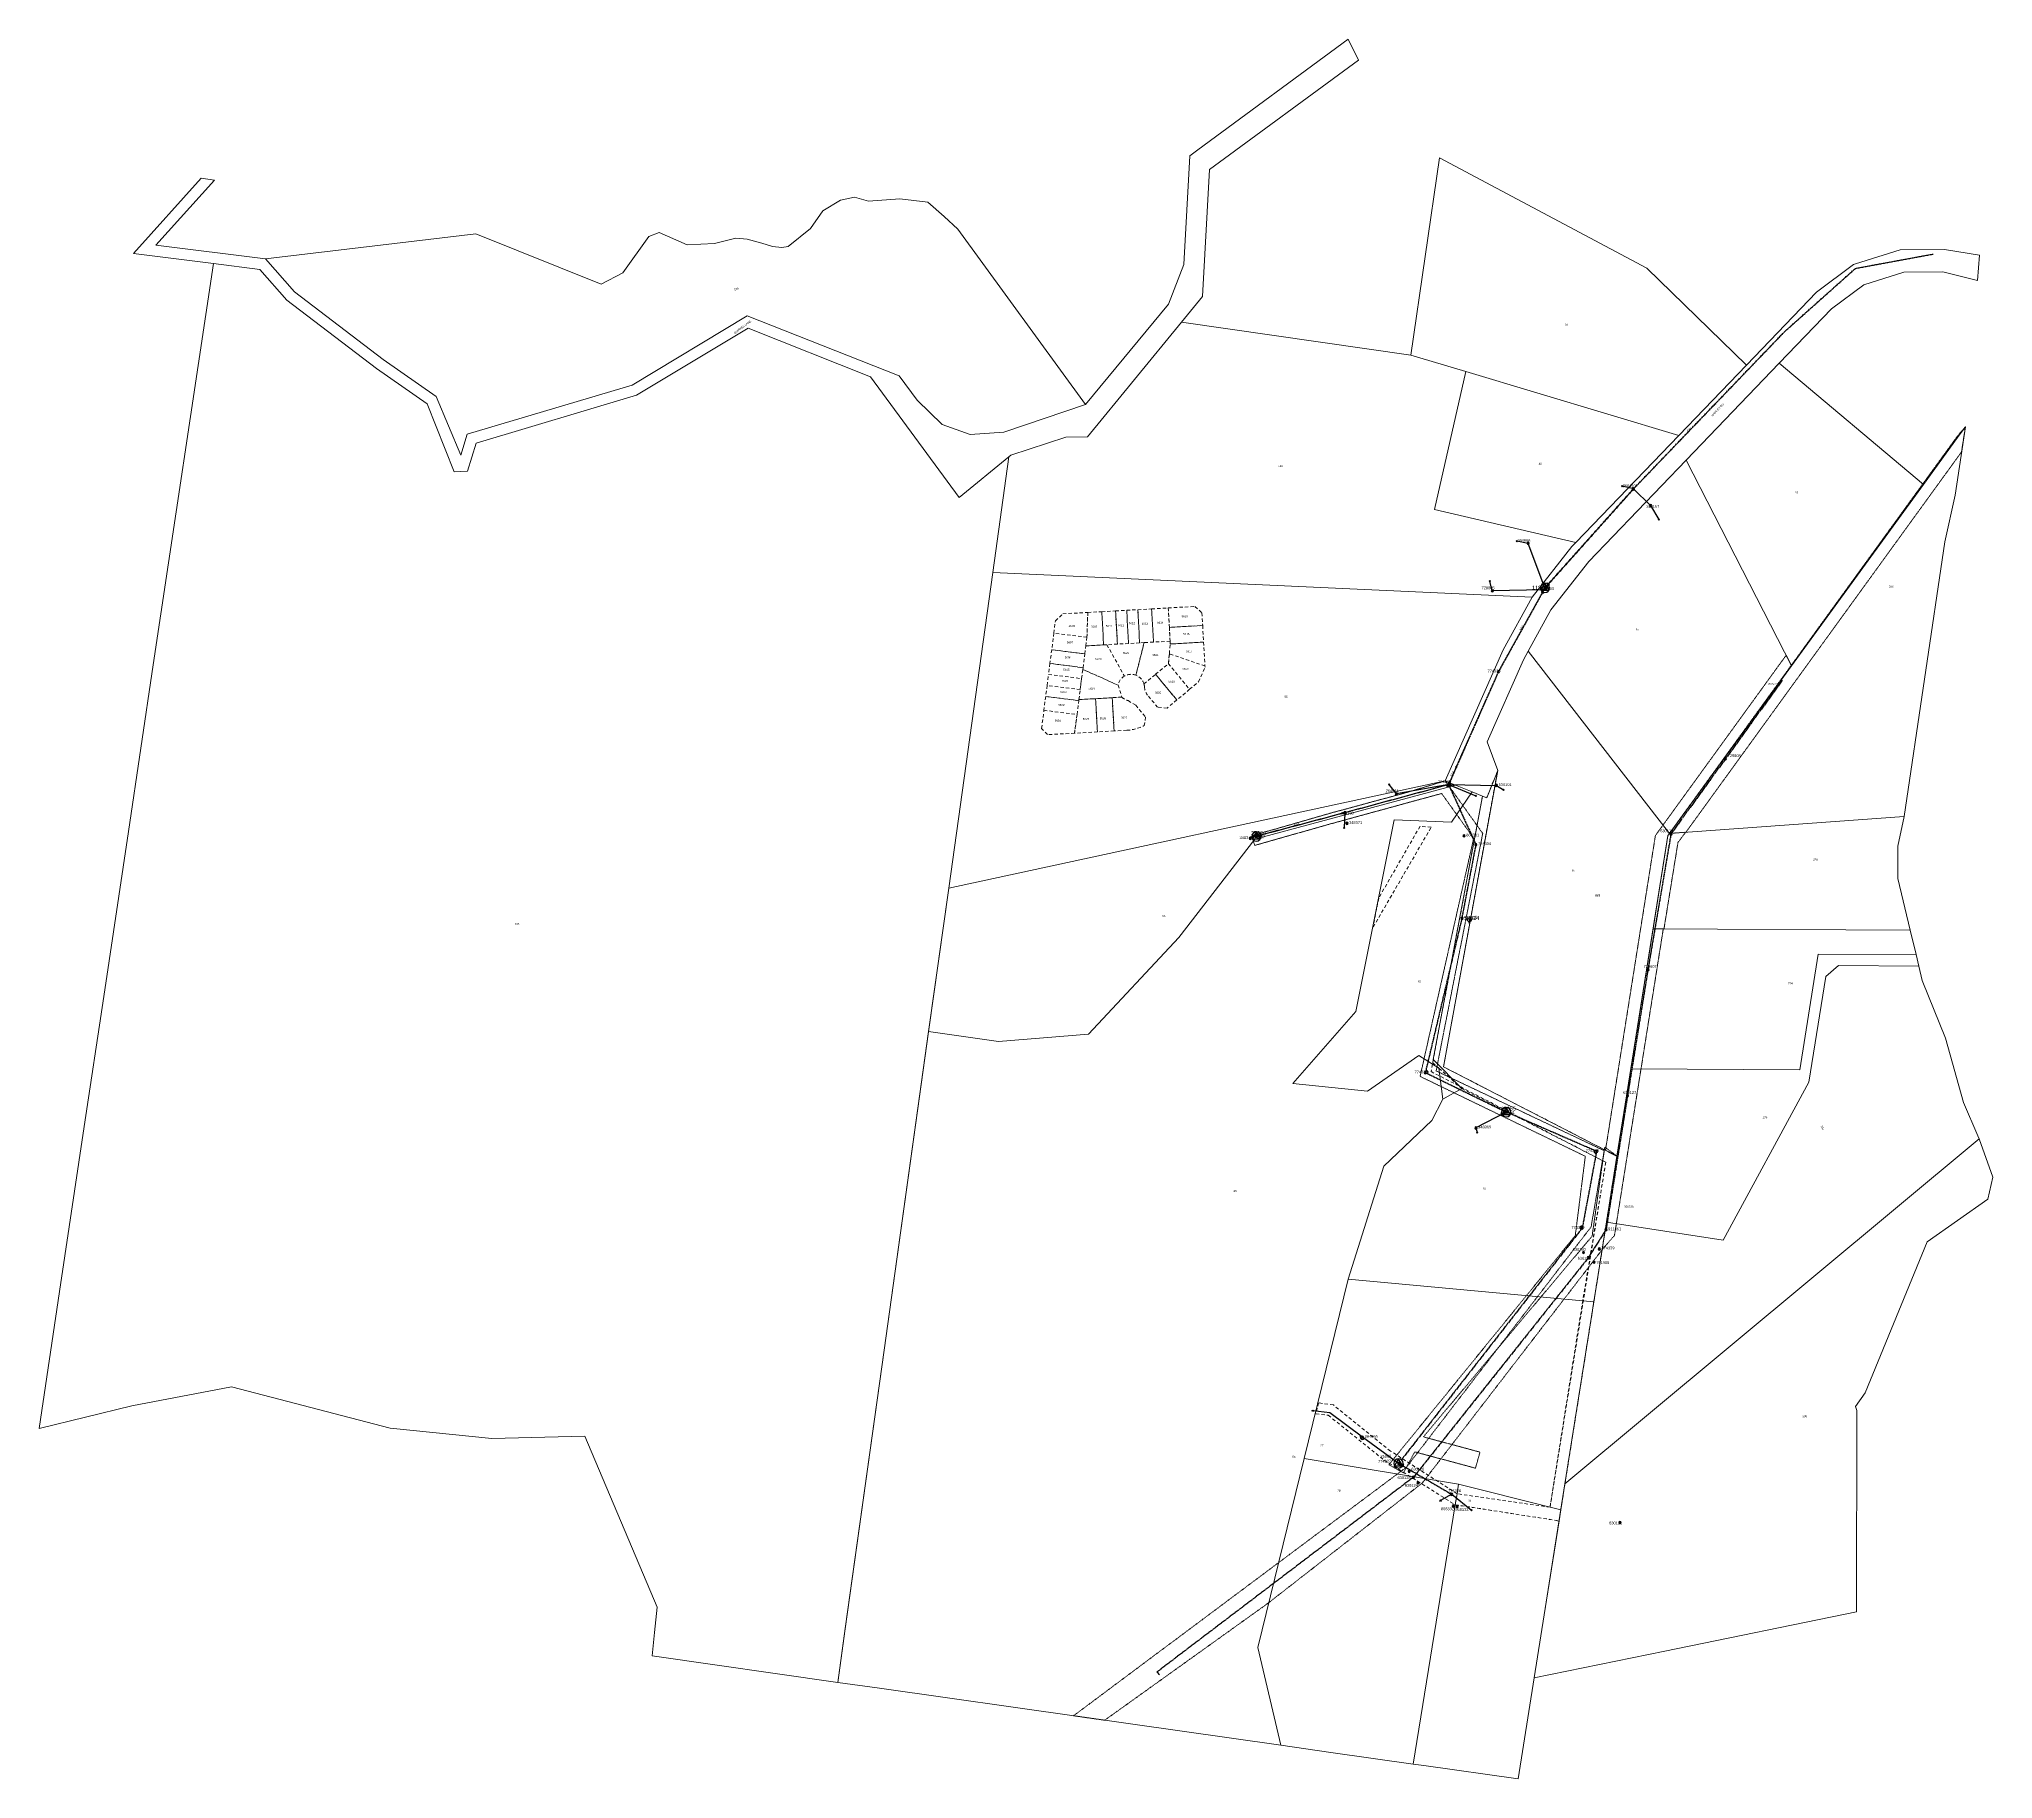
# Model space of a CAD drawing. Header units: metres. Extents: x 287022 to 288776, y 6216484 to 6218046.
import ezdxf
from ezdxf.enums import TextEntityAlignment as Align

# ---------------------------------------------------------------- set-up
doc = ezdxf.new("R2010")
doc.units = ezdxf.units.M
for name, pattern in [('Cable Exist OH', [1, 1, 0]), ('Dash', [5, 3, -2]), ('HIDDEN', [0.375, 0.25, -0.125]), ('HIDDEN2', [0.1875, 0.125, -0.0625])]:
    doc.linetypes.add(name, pattern=pattern)
for name, color, linetype, lineweight in [('Cadastre Developer_SP_EXT', 7, 'Continuous', 5), ('Cadastre Easements_SP_EXT', 7, 'Continuous', 5), ('Cadastre Land Parcels_SP_EXT', 7, 'Continuous', 5), ('Cadastre Other Property_SP_EXT', 7, 'HIDDEN', 5), ('Cadastre Roads_SP_EXT', 7, 'Continuous', 5)]:
    doc.layers.add(name, color=color, linetype=linetype, lineweight=lineweight)
for name, color, linetype in [('Equip_HV_EXT', 7, 'Continuous'), ('Equip_LV_EXT', 7, 'Continuous'), ('Equip_SP_HV_EXT', 7, 'Continuous'), ('Mains_HV_EXT', 7, 'Continuous'), ('Mains_LV_EXT', 7, 'Continuous'), ('Mains_TR_EXT', 7, 'Continuous'), ('Services_SP_EXT', 7, 'Continuous'), ('Sub_SP_TR_HV_LV_EXT', 7, 'Continuous'), ('SupportsOH_SP_TR_HV_LV_SL_EXT', 7, 'Continuous')]:
    doc.layers.add(name, color=color, linetype=linetype)
doc.styles.add('HVSW_LABEL', font='arial.ttf')
doc.styles.add('POLE_LABEL', font='arial.ttf')
doc.styles.get("Standard").update_dxf_attribs({"font": 'arial.ttf'})

# ---------------------------------------------------------------- blocks, each defined once
blk = doc.blocks.new('SUB_POLE_EXT')
blk.add_wipeout([(0, 4.2), (0.4, 4.2), (0.8, 4.1), (1.2, 4), (1.6, 3.9), (2, 3.7), (2.3, 3.5), (2.7, 3.3), (3, 3), (3.3, 2.7), (3.5, 2.3), (3.8, 1.9), (3.9, 1.6), (4, 1.2), (4.2, 0.6), (4.2, 0), (4.2, -0.6), (4.1, -1.1), (3.9, -1.6), (3.6, -2.2), (3.2, -2.7), (3, -3), (2.7, -3.3), (2.4, -3.5), (2, -3.7), (1.6, -3.9), (1.3, -4), (0.8, -4.1), (0.4, -4.2), (0, -4.2), (-0.4, -4.2), (-0.8, -4.1), (-1.2, -4), (-1.6, -3.9), (-2, -3.7), (-2.4, -3.5), (-2.7, -3.3), (-3, -3), (-3.2, -2.7), (-3.5, -2.3), (-3.7, -2), (-3.9, -1.6), (-4, -1.2), (-4.2, -0.8), (-4.2, -0.1), (-4.2, 0.4), (-4.1, 0.8), (-4, 1.3), (-3.9, 1.6), (-3.7, 2), (-3.5, 2.4), (-3.3, 2.7), (-3, 3), (-2.7, 3.3), (-2.3, 3.5), (-2, 3.7), (-1.6, 3.9), (-1.2, 4), (-0.8, 4.2), (-0.4, 4.2)])
blk.add_line((2.2, 0.5), (2.2, 0.5, 0))
blk.add_lwpolyline([(-4.2, 0, 1), (4.2, 0, 1)], format="xyb", close=True)
blk.add_lwpolyline([(2.1, 0.5), (0, 4.2), (-3.7, -2.1), (3.7, -2.1)], close=True)
for tag, height, flags, p in [('STREET_CODE', 0.2, 9, (1.5, 0)), ('ASSET_NUM', 3.5, 8, (2, 2)), ('CONSTRUCTED_VOLTAGE', 0.2, 9, (1.5, -0.2)), ('NO_PHASES', 0.2, 9, (1.5, -0.4)), ('OPERATING_VOLTAGE', 0.2, 9, (1.5, -0.6)), ('OPERATED_BY', 0.2, 9, (1.5, -0.8)), ('MAINTAINED_BY', 0.2, 9, (1.5, -1)), ('ORIENTATION', 0.2, 9, (1.5, -1.2)), ('OWNED_BY', 0.2, 9, (1.5, -1.4)), ('SECONDARY_VOLTAGE', 0.2, 9, (1.5, -1.6)), ('STATE', 0.2, 9, (1.5, -1.8)), ('SUBSTATION_TYPE', 0.2, 9, (1.5, -2)), ('USAGE', 0.2, 9, (1.5, -2.2)), ('LEGEND', 0.2, 9, (1.5, -2.4)), ('LOCATION', 0.2, 9, (1.5, -2.6)), ('STREETNAME', 0.2, 9, (1.5, -2.8)), ('SUBURB', 0.2, 9, (1.5, -3)), ('NOTES', 0.2, 9, (1.5, -3.2)), ('Z', 0.2, 1, (1.5, -3.4))]:
    blk.add_attdef(tag, text='', height=height, dxfattribs=dict(flags=flags)).set_placement(p, align=Align.MIDDLE_LEFT)
blk = doc.blocks.new('LV_OH_LINKS_DISTFUSE_EXT')
for p, q in [((0, 0), (0.96, 0)), ((3.84, 0), (4.8, 0))]:
    blk.add_line(p, q)
blk.add_lwpolyline([(3.84, -1.2), (3.84, 1.2), (0.96, -1.2), (0.96, 1.2)], close=True)
at = {"flags": 9}
for tag, p in [('ACTUAL_STATUS', (0, 0)), ('CONSTRUCTED_VOLTAGE', (0, -0.2)), ('OPERATING_VOLTAGE', (0, -0.6)), ('ORIENTATION', (0, -0.8)), ('OWNED_BY', (0, -1)), ('STATE', (0, -1.2)), ('SWITCH_TYPE', (0, -1.4)), ('NO_PHASES', (0, -0.4)), ('USAGE', (0, -1.6)), ('NOTES', (0, -1.8))]:
    blk.add_attdef(tag, text='', height=0.2, dxfattribs=at).set_placement(p, align=Align.MIDDLE_LEFT)
at = {"flags": 1}
blk.add_attdef('Z', (0, 0), '', height=0.2, dxfattribs=at)
blk = doc.blocks.new('CCP_EXT')
blk.add_wipeout([(0, 0.6), (0.6, 0), (0, -0.6), (-0.6, 0)])
blk.add_lwpolyline([(-0.6, 0), (0, 0.6), (0.6, 0), (0, -0.6), (-0.6, 0)])
at = {"flags": 1}
blk.add_attdef('Z', (0, 0), '', height=0.2, dxfattribs=at)
at = {"flags": 9}
for tag, p in [('CCP_TYPE', (0, 0)), ('CONSTRUCTED_VOLTAGE', (0, -0.2)), ('NO_PHASES', (0, -0.4)), ('OPERATING_VOLTAGE', (0, -0.6)), ('ORIENTATION', (0, -0.8)), ('OWNED_BY', (0, -1)), ('USAGE', (0, -1.2)), ('LEGEND', (0, -1.4)), ('LIFE_SUPPORT', (0, -1.6)), ('STATE', (0, -1.8)), ('NOTES', (0, -2))]:
    blk.add_attdef(tag, text='', height=0.2, dxfattribs=at).set_placement(p, align=Align.MIDDLE_LEFT)
blk = doc.blocks.new('POLE_EXT')
blk.add_hatch(color=256).paths.add_polyline_path([(-1, 0, 1), (1, 0, 1)])
blk.add_lwpolyline([(-1, 0, 1), (1, 0, 1)], format="xyb", close=True)
for tag, height, flags, p in [('pNumber', 2.5, 8, (-17.8, 2.1)), ('OWNED_BY', 0.2, 9, (1.4, -0.4)), ('PARENT', 0.2, 9, (1.4, -0.6)), ('SPECIAL_USE', 0.2, 9, (1.4, -0.8)), ('STATE', 0.2, 9, (1.4, -1)), ('USAGE', 0.2, 9, (1.4, -1.2)), ('cLV', 0.2, 9, (1.4, -1.4)), ('hDepth', 0.2, 9, (1.4, -1.6)), ('hDia', 0.2, 9, (1.4, -1.8)), ('cHV', 0.2, 9, (1.4, -2)), ('LBRACKET', 0.2, 9, (1.4, -2.2)), ('LExisting', 0.2, 9, (1.4, -2.4)), ('LANTNUMBER', 0.2, 9, (1.4, -2.6)), ('LOther', 0.2, 9, (1.4, -2.8)), ('LRemove', 0.2, 9, (1.4, -3)), ('LEGEND', 0.2, 9, (1.4, -3.2)), ('cLinedev', 0.2, 9, (1.4, -3.4)), ('LOCATION', 0.2, 9, (1.4, -3.6)), ('pExisting', 0.2, 9, (1.4, -3.8)), ('PFNUMBER', 0.2, 9, (1.4, -4)), ('NEWPFNUMBER', 0.2, 9, (1.4, -4.2)), ('pFooting', 0.2, 9, (1.4, -4.4)), ('pNew', 0.2, 9, (1.4, -4.6)), ('pRelocate', 0.2, 9, (1.4, -5)), ('pRemove', 0.2, 9, (1.4, -5.2)), ('pReplace', 0.2, 9, (1.4, -5.4)), ('pStay', 0.2, 9, (1.4, -5.6)), ('pType', 0.2, 9, (1.4, -5.8)), ('cspan', 0.2, 9, (1.4, -6)), ('STREETNAME', 0.2, 9, (1.4, -6.2)), ('SUBURB', 0.2, 9, (1.4, -6.4)), ('NOTES', 0.2, 9, (1.4, -6.6)), ('MAINTAINED_BY', 0.2, 9, (1.4, -6.8)), ('OPERATED_BY', 0.2, 9, (1.4, -7))]:
    blk.add_attdef(tag, text='', height=height, dxfattribs=dict(flags=flags)).set_placement(p, align=Align.MIDDLE_LEFT)
at = {"style": 'POLE_LABEL'}
for tag, height, flags, p in [('STRUCTURE_PLANT_NUMBER', 0.2, 9, (1.4, 0)), ('ASSET_NUM', 2.5, 8, (2, 2)), ('STREET_CODE', 0.2, 9, (1.4, -0.2))]:
    blk.add_attdef(tag, text='', height=height, dxfattribs=dict(at, flags=flags)).set_placement(p, align=Align.MIDDLE_LEFT)
at = {"flags": 1}
blk.add_attdef('Z', (1.4, -7.3), '', height=0.2, dxfattribs=at)
blk = doc.blocks.new('HV_ABS_CLOSED_EXT')
blk.add_line((-3, 6.9), (3, 6.9))
blk.add_circle((0, 6.9), 1.8)
at = {"flags": 1}
blk.add_attdef('Z', (0, 0), '', height=0.2, dxfattribs=at)
at = {"style": 'HVSW_LABEL'}
for tag, height, flags, p in [('ASSET_NUM', 3.5, 8, (2, 2)), ('STREET_CODE', 0.2, 9, (0, -0.2))]:
    blk.add_attdef(tag, text='', height=height, dxfattribs=dict(at, flags=flags)).set_placement(p, align=Align.MIDDLE_LEFT)
at = {"flags": 9}
for tag, p in [('ACTUAL_STATUS', (0, -0.4)), ('CONSTRUCTED_VOLTAGE', (0, -0.6)), ('NO_PHASES', (0, -0.8)), ('OPERATING_VOLTAGE', (0, -1)), ('ORIENTATION', (0, -1.2)), ('OWNED_BY', (0, -1.4)), ('STATE', (0, -1.6)), ('SWITCH_TYPE', (0, -1.8)), ('USAGE', (0, -2)), ('LEGEND', (0, -2.2)), ('LOCATION', (0, -2.4)), ('STREETNAME', (0, -2.6)), ('SUBURB', (0, -2.8)), ('NOTES', (0, -3))]:
    blk.add_attdef(tag, text='', height=0.2, dxfattribs=at).set_placement(p, align=Align.MIDDLE_LEFT)
blk = doc.blocks.new('End Shackle_EXT')
blk.add_wipeout([(0, 0.3), (1.8, 0.3), (1.8, -0.3), (0, -0.3)])
blk.add_line((1.8, -1), (1.8, 1))
at = {"flags": 1}
blk.add_attdef('Z', (0, 0), '', height=0.2, dxfattribs=at)
at = {"flags": 9}
for tag, p in [('CONNECTOR_TYPE', (0, 0)), ('CONSTRUCTED_VOLTAGE', (0, -0.2)), ('NO_PHASES', (0, -0.4)), ('OPERATING_VOLTAGE', (0, -0.6)), ('ORIENTATION', (0, -0.8)), ('OWNED_BY', (0, -1)), ('STATE', (0, -1.2)), ('USAGE', (0, -1.4)), ('NOTES', (0, -1.6))]:
    blk.add_attdef(tag, text='', height=0.2, dxfattribs=at).set_placement(p, align=Align.MIDDLE_LEFT)
blk = doc.blocks.new('CONNECTOR_NODE_EXT')
h = blk.add_hatch(color=256)
edge = h.paths.add_edge_path()
edge.add_arc((0, 0), 0.5, 0, 360)
blk.add_circle((0, 0), 0.5)
at = {"flags": 1}
blk.add_attdef('Z', (0, 0), '', height=0.2, dxfattribs=at)
at = {"flags": 9}
for tag, p in [('CONNECTOR_TYPE', (0, 0)), ('CONSTRUCTED_VOLTAGE', (0, -0.2)), ('NO_PHASES', (0, -0.4)), ('OPERATING_VOLTAGE', (0, -0.6)), ('ORIENTATION', (0, -0.8)), ('SUBTYPE', (0, -1)), ('USAGE', (0, -1.2)), ('NOTES', (0, -1.4))]:
    blk.add_attdef(tag, text='', height=0.2, dxfattribs=at).set_placement(p, align=Align.MIDDLE_LEFT)

msp = doc.modelspace()

# ---------------------------------------------------------------- linework, layer by layer
at = {"layer": 'Cadastre Developer_SP_EXT', "linetype": 'Dash'}
for points in [[(287990.2, 6217502.8), (287980.8, 6217502.2), (287977.8, 6217502.1), (287976.1, 6217531.9), (287988.5, 6217532.6)], [(287990.2, 6217502.8), (287980.8, 6217502.2), (287977.8, 6217502.1), (287976.1, 6217531.9), (287988.5, 6217532.6)], [(288000.2, 6217503.3), (287990.2, 6217502.8), (287988.5, 6217532.6), (287998.5, 6217533.2)], [(288000.2, 6217503.3), (287990.2, 6217502.8), (287988.5, 6217532.6), (287998.5, 6217533.2)], [(288010.1, 6217503.9), (288000.2, 6217503.3), (287998.5, 6217533.2), (288008.5, 6217533.7)], [(288010.1, 6217503.9), (288000.2, 6217503.3), (287998.5, 6217533.2), (288008.5, 6217533.7)], [(288022.6, 6217504.6), (288014.1, 6217504.1), (288010.1, 6217503.9), (288008.5, 6217533.7), (288020.9, 6217534.4)], [(288022.6, 6217504.6), (288014.1, 6217504.1), (288010.1, 6217503.9), (288008.5, 6217533.7), (288020.9, 6217534.4)], [(288036.8, 6217517.8), (288037.5, 6217505.4), (288022.6, 6217504.6), (288020.9, 6217534.4), (288035.8, 6217535.3)], [(288036.8, 6217517.8), (288037.5, 6217505.4), (288022.6, 6217504.6), (288020.9, 6217534.4), (288035.8, 6217535.3)], [(288066.7, 6217519.5), (288036.8, 6217517.8), (288035.8, 6217535.3), (288059.8, 6217536.6), (288066.1, 6217530.9)], [(288066.7, 6217519.5), (288036.8, 6217517.8), (288035.8, 6217535.3), (288059.8, 6217536.6), (288066.1, 6217530.9)], [(287962.8, 6217508.9), (287933.1, 6217512.7), (287934.5, 6217523.7), (287941.3, 6217530), (287963.6, 6217531.2), (287963.6, 6217531.2)], [(287962.8, 6217508.9), (287933.1, 6217512.7), (287934.5, 6217523.7), (287941.3, 6217530), (287963.6, 6217531.2), (287963.6, 6217531.2)], [(287977.8, 6217502.1), (287961.8, 6217501.2), (287962.8, 6217508.9), (287963.6, 6217531.2), (287976.1, 6217531.9)], [(287977.8, 6217502.1), (287961.8, 6217501.2), (287962.8, 6217508.9), (287963.6, 6217531.2), (287976.1, 6217531.9)], [(288067.5, 6217504.6), (288037.6, 6217502.9), (288037.5, 6217505.4), (288036.8, 6217517.8), (288066.7, 6217519.5)], [(288067.5, 6217504.6), (288037.6, 6217502.9), (288037.5, 6217505.4), (288036.8, 6217517.8), (288066.7, 6217519.5)], [(287960.9, 6217494), (287931.2, 6217497.8), (287929.6, 6217485.5), (287959.3, 6217481.6)], [(287960.9, 6217494), (287931.2, 6217497.8), (287929.6, 6217485.5), (287959.3, 6217481.6)], [(287962.8, 6217508.9), (287933.1, 6217512.7), (287931.2, 6217497.8), (287960.9, 6217494), (287961.8, 6217501.2)], [(287962.8, 6217508.9), (287933.1, 6217512.7), (287931.2, 6217497.8), (287960.9, 6217494), (287961.8, 6217501.2)], [(288068.7, 6217483.2), (288036.8, 6217494.1), (288037.6, 6217502.9), (288067.5, 6217504.6)], [(288068.7, 6217483.2), (288036.8, 6217494.1), (288037.6, 6217502.9), (288067.5, 6217504.6)], [(287959.1, 6217480.1), (287959.3, 6217481.6), (287929.6, 6217485.5), (287928.3, 6217475.6), (287958, 6217471.8)], [(287959.1, 6217480.1), (287959.3, 6217481.6), (287929.6, 6217485.5), (287928.3, 6217475.6), (287958, 6217471.8)], [(287994.2, 6217455.2), (287985.5, 6217454.7), (287970.6, 6217453.8), (287955.6, 6217453), (287956.8, 6217461.9), (287958, 6217471.8), (287959.1, 6217480.1), (287990.7, 6217466)], [(287994.2, 6217455.2), (287985.5, 6217454.7), (287970.6, 6217453.8), (287955.6, 6217453), (287956.8, 6217461.9), (287958, 6217471.8), (287959.1, 6217480.1), (287990.7, 6217466)], [(288055, 6217462.2), (288043.5, 6217452.7), (288024.4, 6217475.7), (288035.9, 6217485.2)], [(288055, 6217462.2), (288043.5, 6217452.7), (288024.4, 6217475.7), (288035.9, 6217485.2)], [(288068.8, 6217482.1), (288068.7, 6217483.2), (288036.8, 6217494.1), (288035.9, 6217485.2), (288055, 6217462.2), (288063.1, 6217468.9)], [(288068.8, 6217482.1), (288068.7, 6217483.2), (288036.8, 6217494.1), (288035.9, 6217485.2), (288055, 6217462.2), (288063.1, 6217468.9)], [(287956.8, 6217461.9), (287927.1, 6217465.7), (287925.8, 6217455.8), (287955.5, 6217452), (287955.6, 6217453)], [(287956.8, 6217461.9), (287927.1, 6217465.7), (287925.8, 6217455.8), (287955.5, 6217452), (287955.6, 6217453)], [(287958, 6217471.8), (287956.8, 6217461.9), (287927.1, 6217465.7), (287928.3, 6217475.6)], [(287958, 6217471.8), (287956.8, 6217461.9), (287927.1, 6217465.7), (287928.3, 6217475.6)], [(287955.5, 6217452), (287925.8, 6217455.8), (287924.2, 6217443.4), (287953.9, 6217439.6)], [(287955.5, 6217452), (287925.8, 6217455.8), (287924.2, 6217443.4), (287953.9, 6217439.6)], [(287972.2, 6217424), (287951.7, 6217422.8), (287953.9, 6217439.6), (287955.5, 6217452), (287955.6, 6217453), (287970.6, 6217453.8)], [(287972.2, 6217424), (287951.7, 6217422.8), (287953.9, 6217439.6), (287955.5, 6217452), (287955.6, 6217453), (287970.6, 6217453.8)], [(287987.2, 6217424.8), (287972.2, 6217424), (287970.6, 6217453.8), (287985.5, 6217454.7)], [(287987.2, 6217424.8), (287972.2, 6217424), (287970.6, 6217453.8), (287985.5, 6217454.7)], [(287953.9, 6217439.6), (287951.7, 6217422.8), (287927.3, 6217421.5), (287922.1, 6217427.1), (287924.2, 6217443.4)], [(287953.9, 6217439.6), (287951.7, 6217422.8), (287927.3, 6217421.5), (287922.1, 6217427.1), (287924.2, 6217443.4)], [(288219.8, 6217248.8), (288271.8, 6217338.4), (288261.8, 6217339.3), (288224.7, 6217274.8), (288219.8, 6217248.8)]]:
    msp.add_lwpolyline(points, close=True, dxfattribs=at)
for points in [[(287996.4, 6217474, 0.214946), (287990.7, 6217466), (287990.7, 6217466), (287959.1, 6217480.1), (287959.3, 6217481.6), (287960.9, 6217494), (287961.8, 6217501.2), (287977.8, 6217502.1), (287980.8, 6217502.2)], [(287996.4, 6217474, 0.214946), (287990.7, 6217466), (287990.7, 6217466), (287959.1, 6217480.1), (287959.3, 6217481.6), (287960.9, 6217494), (287961.8, 6217501.2), (287977.8, 6217502.1), (287980.8, 6217502.2)], [(288014.1, 6217504.1), (288010.1, 6217503.9), (288000.2, 6217503.3), (287990.2, 6217502.8), (287980.8, 6217502.2), (287996.4, 6217474), (287996.4, 6217474, -0.228875), (288006.8, 6217474.9)], [(288014.1, 6217504.1), (288010.1, 6217503.9), (288000.2, 6217503.3), (287990.2, 6217502.8), (287980.8, 6217502.2), (287996.4, 6217474), (287996.4, 6217474, -0.228875), (288006.8, 6217474.9)], [(288035.9, 6217485.2), (288036.8, 6217494.1), (288037.6, 6217502.9), (288037.5, 6217505.4), (288022.6, 6217504.6), (288014.1, 6217504.1), (288006.8, 6217474.9), (288006.8, 6217474.9, -0.236979), (288014, 6217467), (288014, 6217467), (288024.4, 6217475.7)], [(288035.9, 6217485.2), (288036.8, 6217494.1), (288037.6, 6217502.9), (288037.5, 6217505.4), (288022.6, 6217504.6), (288014.1, 6217504.1), (288006.8, 6217474.9), (288006.8, 6217474.9, -0.236979), (288014, 6217467), (288014, 6217467), (288024.4, 6217475.7)], [(288043.5, 6217452.7), (288034.7, 6217445.3), (288026.3, 6217446.1), (288017.3, 6217456.9), (288017.3, 6217456.9, -0.163998), (288014.5, 6217464.3), (288014.5, 6217464.3, 0.058086), (288014, 6217467), (288014, 6217467), (288024.4, 6217475.7)], [(288043.5, 6217452.7), (288034.7, 6217445.3), (288026.3, 6217446.1), (288017.3, 6217456.9), (288017.3, 6217456.9, -0.163998), (288014.5, 6217464.3), (288014.5, 6217464.3, 0.058086), (288014, 6217467), (288014, 6217467), (288024.4, 6217475.7)], [(288006.6, 6217447.9), (288015.5, 6217437.3), (288014.2, 6217429.6), (288014.2, 6217429.6, -0.102402), (287998.5, 6217425.4), (287998.5, 6217425.4), (287987.2, 6217424.8), (287985.5, 6217454.7), (287994.2, 6217455.2), (287994.2, 6217455.2, 0.13673), (287999.8, 6217452.1)], [(288006.6, 6217447.9), (288015.5, 6217437.3), (288014.2, 6217429.6), (288014.2, 6217429.6, -0.102402), (287998.5, 6217425.4), (287998.5, 6217425.4), (287987.2, 6217424.8), (287985.5, 6217454.7), (287994.2, 6217455.2), (287994.2, 6217455.2, 0.13673), (287999.8, 6217452.1)]]:
    msp.add_lwpolyline(points, format="xyb", close=True, dxfattribs=at)
at = {"layer": 'Cadastre Land Parcels_SP_EXT', "linetype": 'Continuous'}
for points in [[(288494.1, 6217690.2), (288554.8, 6217753.3), (288465.4, 6217840.4), (288279.3, 6217939.4), (288253.5, 6217762.2), (288302.9, 6217747.4), (288494.1, 6217690.2)], [(287754.2, 6217904.1), (287741.7, 6217901.5), (287725.8, 6217891.8), (287714.8, 6217876), (287694.5, 6217859.8), (287689, 6217858.8), (287680.6, 6217859.9), (287670.9, 6217862.8), (287657.8, 6217866.4), (287647.7, 6217867.2), (287628.4, 6217862.6), (287603.9, 6217861.3), (287578.9, 6217872.2), (287569.6, 6217868.8), (287546.1, 6217836.1), (287526.6, 6217825.9), (287414.3, 6217871.1), (287225.4, 6217848.6), (287251.5, 6217819.1), (287331.1, 6217758.4), (287378.6, 6217725.1), (287400.7, 6217672.5), (287406.5, 6217691.4), (287554.5, 6217735.4), (287657.7, 6217797.6), (287794.1, 6217743.5), (287810.3, 6217721.7), (287832.8, 6217700), (287858.1, 6217690.9), (287888.1, 6217693), (287961.5, 6217717.8), (287846.8, 6217875.4), (287834.7, 6217886.8), (287820, 6217899.5), (287794.8, 6217902.7), (287766.6, 6217900.4), (287754.2, 6217904.1)], [(287892.7, 6217670.9), (287848, 6217634.4), (287768.4, 6217742.8), (287658.6, 6217786.4), (287558.6, 6217726.2), (287414.5, 6217683.3), (287406.8, 6217658), (287394.9, 6217657.4), (287370.5, 6217718.6), (287325.2, 6217750.3), (287244.7, 6217811.7), (287220.4, 6217839.1), (287178.6, 6217844.4), (287124.7, 6217484.3), (287102.3, 6217334.6), (287080.2, 6217186.3), (287062.7, 6217069.8), (287040.6, 6216921.6), (287022.1, 6216798.5), (287105.3, 6216818.9), (287195, 6216836), (287337.3, 6216799), (287428.7, 6216789.5), (287512, 6216791.7), (287577, 6216638.3), (287574.6, 6216615.5), (287572.4, 6216594.4), (287739.2, 6216570.7), (287745.9, 6216618.8), (287780.8, 6216868.9), (287820.7, 6217154.6), (287838.7, 6217283.7), (287878.2, 6217567.1), (287892.7, 6217670.9)], [(288401.7, 6217594), (288494.1, 6217690.2), (288302.9, 6217747.4), (288274.8, 6217623.7), (288401.7, 6217594)], [(288713.7, 6217646.1), (288584.3, 6217755), (288500.6, 6217667.9), (288595.3, 6217483.4), (288713.7, 6217646.1)], [(288485.7, 6217332.8), (288696.5, 6217348.1), (288732.8, 6217594.5), (288742.1, 6217636.5), (288751.4, 6217697.9), (288744.4, 6217688.3), (288713.7, 6217646.1), (288595.3, 6217483.4), (288485.7, 6217332.8)], [(288147.7, 6217108.4), (288214.6, 6217101.3), (288260.8, 6217133.5), (288278.8, 6217122), (288282.3, 6217094.2), (288299.5, 6217103.7), (288273.7, 6217129.9), (288317.9, 6217366.4), (288308.7, 6217370.1), (288290.1, 6217342.9), (288238.6, 6217344.9), (288204.3, 6217172.9), (288147.7, 6217108.4)], [(288701.8, 6217246.1), (288690.7, 6217292.4), (288690.8, 6217321.4), (288696.5, 6217347.9), (288696.5, 6217348.1), (288485.7, 6217332.8), (288484.3, 6217330.9), (288471, 6217247.1), (288701.8, 6217246.1)], [(288701.8, 6217246.1), (288471, 6217247.1), (288451, 6217121.4), (288602.8, 6217120.7), (288619.1, 6217224.4), (288707.1, 6217224), (288701.8, 6217246.1)], [(288429.2, 6216983.9), (288534, 6216967.7), (288611, 6217109.4), (288626.1, 6217204.4), (288637.6, 6217214.2), (288709.6, 6217213.8), (288707.1, 6217224), (288619.1, 6217224.4), (288602.8, 6217120.7), (288451, 6217121.4), (288438.6, 6217043.1), (288429.2, 6216983.9)], [(288391.9, 6216748.9), (288763.7, 6217058.7), (288762.7, 6217061.3), (288749.8, 6217091.3), (288733.4, 6217149.1), (288712.7, 6217200.7), (288709.6, 6217213.8), (288637.6, 6217214.2), (288626.1, 6217204.4), (288611, 6217109.4), (288534, 6216967.7), (288429.2, 6216983.9), (288417.9, 6216912.4), (288391.9, 6216748.9)], [(288364.3, 6216574.8), (288481.7, 6216598.8), (288653.7, 6216634), (288654, 6216814.6), (288652.7, 6216818.2), (288661.3, 6216830.5), (288717, 6216966.3), (288771.4, 6217004.4), (288776.1, 6217024.1), (288763.7, 6217058.7), (288391.9, 6216748.9), (288373.2, 6216631.2), (288364.3, 6216574.8)], [(288255.8, 6216497.3), (288265.2, 6216496), (288349.8, 6216484), (288364.3, 6216574.8), (288373.2, 6216631.2), (288386.6, 6216715.6), (288388.2, 6216725.5), (288378.5, 6216727.9), (288296.5, 6216748.5), (288295.1, 6216740), (288293.5, 6216730.2), (288255.8, 6216497.3)]]:
    msp.add_lwpolyline(points, close=True, dxfattribs=at)
at = {"layer": 'Cadastre Other Property_SP_EXT', "linetype": 'HIDDEN2'}
for points in [[(288751.4, 6217698), (288744.3, 6217689.6), (288485.7, 6217332.9), (288500.5, 6217333.9), (288747.9, 6217675.3), (288751.4, 6217698)], [(288595.3, 6217483.4), (288590.5, 6217492.8), (288473.1, 6217330.9), (288428.3, 6217048.3), (288438.6, 6217043.1), (288484.3, 6217330.9), (288595.3, 6217483.4)], [(288471, 6217247.1), (288480.8, 6217247.1), (288493.4, 6217324.8), (288496.1, 6217328.3), (288500.2, 6217333.9), (288485.7, 6217332.8), (288484.3, 6217330.9), (288471, 6217247.1)], [(288425.3, 6216959.2), (288436.4, 6216971.9), (288480.2, 6217247.1), (288471, 6217247.1), (288425.3, 6216959.2)]]:
    msp.add_lwpolyline(points, close=True, dxfattribs=at)
at = {"layer": 'Cadastre Roads_SP_EXT', "linetype": 'Continuous'}
msp.add_lwpolyline([(288047.6, 6217791.9), (288066.5, 6217815), (288072.9, 6217928.9), (288206.6, 6218026.9), (288197.2, 6218046), (288062.5, 6217946.6), (288055.1, 6217941.2), (288049.9, 6217843.5), (288036.1, 6217808.1), (287961.5, 6217717.8), (287888.1, 6217693), (287858.1, 6217690.9), (287832.8, 6217700), (287810.3, 6217721.7), (287794.1, 6217743.5), (287657.7, 6217797.6), (287554.5, 6217735.4), (287406.5, 6217691.4), (287400.7, 6217672.5), (287378.6, 6217725.1), (287331.1, 6217758.4), (287251.5, 6217819.1), (287225.4, 6217848.6), (287127.1, 6217861.1), (287179.6, 6217919.4), (287167.6, 6217921.1), (287106.8, 6217853.5), (287178.6, 6217844.4), (287220.4, 6217839.1), (287244.7, 6217811.7), (287325.2, 6217750.3), (287370.5, 6217718.6), (287394.9, 6217657.4), (287406.8, 6217658), (287414.5, 6217683.3), (287558.6, 6217726.2), (287658.6, 6217786.4), (287768.4, 6217742.8), (287848, 6217634.4), (287892.7, 6217670.9), (287894.5, 6217672.4), (287943.8, 6217688.6), (287963.2, 6217688.9), (288047.6, 6217791.9)], close=True, dxfattribs=at)
at = {"layer": 'Mains_HV_EXT', "linetype": 'Cable Exist OH'}
for points in [[(288453.4, 6217642.1), (288589.5, 6217783.7), (288652.7, 6217840.1), (288722.4, 6217853)], [(288299.4, 6217256.6), (288266.6, 6217118.1)], [(288420.3, 6217047.4), (288407.4, 6216978.5)], [(288407.4, 6216978.5), (288242.7, 6216767.4)]]:
    msp.add_lwpolyline(points, dxfattribs=at)
at = {"layer": 'Mains_HV_EXT', "linetype": 'Continuous'}
for points in [[(288285.5, 6217376.2, 0.51502), (288288.3, 6217375)], [(288288.3, 6217375, 0.686806), (288288.3, 6217378.6)], [(288268.5, 6217117.2, 0.720995), (288267, 6217120.2)], [(288418.7, 6217048.6, 0.66325), (288419.9, 6217045.5)], [(288407.7, 6216980.3, 0.828227), (288406.2, 6216977)]]:
    msp.add_lwpolyline(points, format="xyb", dxfattribs=at)
at = {"layer": 'Mains_LV_EXT', "linetype": 'Cable Exist OH'}
for points in [[(288453.4, 6217642.1), (288539.3, 6217731.5)], [(288332.1, 6217477.9), (288294.2, 6217392.3)]]:
    msp.add_lwpolyline(points, dxfattribs=at)
at = {"layer": 'Mains_LV_EXT', "linetype": 'Continuous'}
msp.add_lwpolyline([(288208.5, 6216792, 1.004302), (288211.8, 6216789.7)], format="xyb", dxfattribs=at)
at = {"layer": 'Mains_TR_EXT', "linetype": 'Cable Exist OH'}
for points in [[(288587, 6217470.3), (288536, 6217399.8)], [(288536, 6217399.8), (288487.1, 6217332.4)], [(288487.1, 6217332.4), (288466.4, 6217210.6)], [(288466.4, 6217210.6), (288448.1, 6217097.5)], [(288448.1, 6217097.5), (288428.8, 6216977.2)], [(288428.7, 6216977.1), (288413, 6216952)], [(288413, 6216952), (288256.1, 6216755)]]:
    msp.add_lwpolyline(points, dxfattribs=at)

# ---------------------------------------------------------------- block references
at = {"layer": 'Equip_HV_EXT'}
msp.add_blockref('CONNECTOR_NODE_EXT', (288453.4, 6217642.1), dxfattribs=at)
at = {"layer": 'Equip_LV_EXT'}
msp.add_blockref('CONNECTOR_NODE_EXT', (288294.2, 6217392.3), dxfattribs=at)
at = {"layer": 'Equip_SP_HV_EXT'}
ref = msp.add_blockref('HV_ABS_CLOSED_EXT', (288299.4, 6217256.6), dxfattribs=dict(at, rotation=259.1422234510518))
ref.add_attrib('ASSET_NUM', '55324', dxfattribs={"layer": '0', "height": 3.5, "rotation": 0.3581, "style": 'HVSW_LABEL'}).set_placement((288301.4, 6217256.9), align=Align.MIDDLE_LEFT)
at = {"layer": 'Sub_SP_TR_HV_LV_EXT'}
ref = msp.add_blockref('SUB_POLE_EXT', (288374, 6217553.3), dxfattribs=at)
ref.add_attrib('ASSET_NUM', '11823', dxfattribs={"layer": '0', "height": 3.5}).set_placement((288376, 6217553.5), align=Align.MIDDLE_RIGHT)
ref = msp.add_blockref('SUB_POLE_EXT', (288114.9, 6217330.2), dxfattribs=at)
ref.add_attrib('ASSET_NUM', '25064', dxfattribs={"layer": '0', "height": 3.5, "rotation": 1}).set_placement((288116.9, 6217330.4), align=Align.BOTTOM_CENTER)
ref = msp.add_blockref('SUB_POLE_EXT', (288339.2, 6217082.7), dxfattribs=at)
ref.add_attrib('ASSET_NUM', '25065', dxfattribs={"layer": '0', "height": 3.5, "rotation": 1}).set_placement((288341.2, 6217082.9), align=Align.BOTTOM_CENTER)
at = {"layer": 'SupportsOH_SP_TR_HV_LV_SL_EXT'}
ref = msp.add_blockref('POLE_EXT', (288468.8, 6217627.1), dxfattribs=at)
ref.add_attrib('ASSET_NUM', '319167', dxfattribs={"layer": '0', "height": 2.5, "style": 'POLE_LABEL'}).set_placement((288470.8, 6217627.8), align=Align.TOP_CENTER)
ref = msp.add_blockref('POLE_EXT', (288332.1, 6217477.9), dxfattribs=at)
ref.add_attrib('ASSET_NUM', '774338', dxfattribs={"layer": '0', "height": 2.5, "rotation": 1, "style": 'POLE_LABEL'}).set_placement((288334.1, 6217478.7), align=Align.MIDDLE_RIGHT)
ref = msp.add_blockref('POLE_EXT', (288536, 6217399.8), dxfattribs=at)
ref.add_attrib('ASSET_NUM', '729608', dxfattribs={"layer": '0', "height": 2.5, "style": 'POLE_LABEL'}).set_placement((288538, 6217400.6), align=Align.BOTTOM_LEFT)
ref = msp.add_blockref('POLE_EXT', (288287.5, 6217376.7), dxfattribs=at)
ref.add_attrib('ASSET_NUM', '774335', dxfattribs={"layer": '0', "height": 2.5, "rotation": 1, "style": 'POLE_LABEL'}).set_placement((288289.5, 6217377.4), align=Align.BOTTOM_RIGHT)
ref = msp.add_blockref('POLE_EXT', (288194.4, 6217351.4), dxfattribs=at)
ref.add_attrib('ASSET_NUM', '774336', dxfattribs={"layer": '0', "height": 2.5, "rotation": 1, "style": 'POLE_LABEL'}).set_placement((288196.4, 6217352.2), align=Align.TOP_CENTER)
ref = msp.add_blockref('POLE_EXT', (288301.3, 6217330.7), dxfattribs=at)
ref.add_attrib('ASSET_NUM', '868331', dxfattribs={"layer": '0', "height": 2.5, "style": 'POLE_LABEL'}).set_placement((288303.3, 6217331.5), align=Align.MIDDLE_LEFT)
ref = msp.add_blockref('POLE_EXT', (288311.9, 6217322.8), dxfattribs=at)
ref.add_attrib('ASSET_NUM', '774334', dxfattribs={"layer": '0', "height": 2.5, "rotation": 1, "style": 'POLE_LABEL'}).set_placement((288313.9, 6217323.5), align=Align.MIDDLE_LEFT)
ref = msp.add_blockref('POLE_EXT', (288487.1, 6217332.4), dxfattribs=at)
ref.add_attrib('ASSET_NUM', '630118', dxfattribs={"layer": '0', "height": 2.5, "style": 'POLE_LABEL'}).set_placement((288489.1, 6217333.2), align=Align.BOTTOM_RIGHT)
ref = msp.add_blockref('POLE_EXT', (288299.4, 6217256.6), dxfattribs=at)
ref.add_attrib('ASSET_NUM', '774333', dxfattribs={"layer": '0', "height": 2.5, "rotation": 1, "style": 'POLE_LABEL'}).set_placement((288301.4, 6217257.4), align=Align.MIDDLE_LEFT)
ref = msp.add_blockref('POLE_EXT', (288466.4, 6217210.6), dxfattribs=at)
ref.add_attrib('ASSET_NUM', '729607', dxfattribs={"layer": '0', "height": 2.5, "style": 'POLE_LABEL'}).set_placement((288468.4, 6217211.4), align=Align.BOTTOM_CENTER)
ref = msp.add_blockref('POLE_EXT', (288266.6, 6217118.1), dxfattribs=at)
ref.add_attrib('ASSET_NUM', '774332', dxfattribs={"layer": '0', "height": 2.5, "rotation": 1, "style": 'POLE_LABEL'}).set_placement((288268.6, 6217118.8), align=Align.MIDDLE_RIGHT)
ref = msp.add_blockref('POLE_EXT', (288448.1, 6217097.5), dxfattribs=at)
ref.add_attrib('ASSET_NUM', '630127', dxfattribs={"layer": '0', "height": 2.5, "style": 'POLE_LABEL'}).set_placement((288450.1, 6217098.2), align=Align.BOTTOM_CENTER)
ref = msp.add_blockref('POLE_EXT', (288420.3, 6217047.4), dxfattribs=at)
ref.add_attrib('ASSET_NUM', '774330', dxfattribs={"layer": '0', "height": 2.5, "rotation": 1, "style": 'POLE_LABEL'}).set_placement((288422.3, 6217048.2), align=Align.MIDDLE_RIGHT)
ref = msp.add_blockref('POLE_EXT', (288407.4, 6216978.5), dxfattribs=at)
ref.add_attrib('ASSET_NUM', '774329', dxfattribs={"layer": '0', "height": 2.5, "rotation": 1, "style": 'POLE_LABEL'}).set_placement((288409.4, 6216979.2), align=Align.MIDDLE_RIGHT)
ref = msp.add_blockref('POLE_EXT', (288428.7, 6216977.1), dxfattribs=at)
ref.add_attrib('ASSET_NUM', '911861', dxfattribs={"layer": '0', "height": 2.5, "style": 'POLE_LABEL'}).set_placement((288430.7, 6216977.8), align=Align.MIDDLE_LEFT)
ref = msp.add_blockref('POLE_EXT', (288408.6, 6216956.6), dxfattribs=at)
ref.add_attrib('ASSET_NUM', '630130', dxfattribs={"layer": '0', "height": 2.5, "rotation": 0.4766, "style": 'POLE_LABEL'}).set_placement((288410.6, 6216957.4), align=Align.BOTTOM_RIGHT)
ref = msp.add_blockref('POLE_EXT', (288422.7, 6216959.8), dxfattribs=at)
ref.add_attrib('ASSET_NUM', '774339', dxfattribs={"layer": '0', "height": 2.5, "rotation": 1, "style": 'POLE_LABEL'}).set_placement((288424.7, 6216960.6), align=Align.MIDDLE_LEFT)
ref = msp.add_blockref('POLE_EXT', (288413, 6216952), dxfattribs=at)
ref.add_attrib('ASSET_NUM', '630129', dxfattribs={"layer": '0', "height": 2.5, "style": 'POLE_LABEL'}).set_placement((288415, 6216952.7), align=Align.TOP_RIGHT)
ref = msp.add_blockref('POLE_EXT', (288418.1, 6216947.9), dxfattribs=at)
ref.add_attrib('ASSET_NUM', '751955', dxfattribs={"layer": '0', "height": 2.5, "style": 'POLE_LABEL'}).set_placement((288420.1, 6216948.7), align=Align.TOP_LEFT)
ref = msp.add_blockref('POLE_EXT', (288210.2, 6216790.8), dxfattribs=at)
ref.add_attrib('ASSET_NUM', '264665', dxfattribs={"layer": '0', "height": 2.5, "style": 'POLE_LABEL'}).set_placement((288212.2, 6216791.5), align=Align.MIDDLE_LEFT)
ref = msp.add_blockref('POLE_EXT', (288260.1, 6216749.8), dxfattribs=at)
ref.add_attrib('ASSET_NUM', '630124', dxfattribs={"layer": '0', "height": 2.5, "style": 'POLE_LABEL'}).set_placement((288248.2, 6216748.8), align=Align.TOP_LEFT)
ref = msp.add_blockref('POLE_EXT', (288441.3, 6216714.2), dxfattribs=at)
ref.add_attrib('ASSET_NUM', '630121', dxfattribs={"layer": '0', "height": 2.5, "style": 'POLE_LABEL'}).set_placement((288443.3, 6216715), align=Align.TOP_RIGHT)

# ---------------------------------------------------------------- texts
at = {"layer": 'Cadastre Developer_SP_EXT'}
for s, p in [('5608', (287946.4, 6217518.2)), ('5608', (287946.4, 6217518.2)), ('5609', (287966.5, 6217517.5)), ('5609', (287966.5, 6217517.5)), ('5610', (287979.7, 6217518.1)), ('5610', (287979.7, 6217518.1)), ('5611', (287990.5, 6217518.9)), ('5611', (287990.5, 6217518.9)), ('5612', (288000.4, 6217520.7)), ('5612', (288000.4, 6217520.7)), ('5613', (288012.1, 6217520.3)), ('5613', (288012.1, 6217520.3)), ('5614', (288025.8, 6217521.2)), ('5614', (288025.8, 6217521.2)), ('5615', (288047.8, 6217526.8)), ('5615', (288047.8, 6217526.8)), ('5607', (287944.7, 6217503.5)), ('5607', (287944.7, 6217503.5)), ('5616', (288049.2, 6217510.9)), ('5616', (288049.2, 6217510.9)), ('5605', (287941.5, 6217478.8)), ('5605', (287941.5, 6217478.8)), ('5606', (287942.9, 6217489.9)), ('5606', (287942.9, 6217489.9)), ('5623', (287970.2, 6217488.4)), ('5623', (287970.2, 6217488.4)), ('5622', (287995.1, 6217494)), ('5622', (287995.1, 6217494)), ('5621', (288021.5, 6217492.1)), ('5621', (288021.5, 6217492.1)), ('5618', (288048.5, 6217479.6)), ('5618', (288048.5, 6217479.6)), ('5617', (288051.8, 6217495.5)), ('5617', (288051.8, 6217495.5)), ('5604', (287940.2, 6217468.9)), ('5604', (287940.2, 6217468.9)), ('5624', (287964.1, 6217462)), ('5624', (287964.1, 6217462)), ('5619', (288036.1, 6217468.3)), ('5619', (288036.1, 6217468.3)), ('5602', (287937.1, 6217447.2)), ('5602', (287937.1, 6217447.2)), ('5603', (287938.9, 6217459)), ('5603', (287938.9, 6217459)), ('5620', (288023.9, 6217458.3)), ('5620', (288023.9, 6217458.3)), ('5601', (287933.9, 6217433.2)), ('5601', (287933.9, 6217433.2)), ('5627', (287959.1, 6217434.7)), ('5627', (287959.1, 6217434.7)), ('5626', (287974.4, 6217435.3)), ('5626', (287974.4, 6217435.3)), ('5625', (287993.4, 6217435.8)), ('5625', (287993.4, 6217435.8))]:
    msp.add_text(s, height=1.8, dxfattribs=at).set_placement(p)
at = {"layer": 'Cadastre Land Parcels_SP_EXT'}
for s, rotation, p in [('120', 12.6679, (287646.1, 6217820.2)), ('95', 7.2831, (288030.5, 6217257.6)), ('83', 350.4438, (288259.8, 6217199.2)), ('276', 359.9107, (288569.4, 6217076.9)), ('284', 287.3506, (288621.5, 6217070.4)), ('75', 349.1396, (288317.9, 6217013.5)), ('77', 351.8601, (288172.2, 6216782.8)), ('85', 351.8601, (288147.1, 6216772.5)), ('79', 352.1873, (288187.5, 6216742.2)), ('81', 352.1876, (288305.2, 6216733.1))]:
    msp.add_text(s, height=1.8, rotation=rotation, dxfattribs=at).set_placement(p)
for s, p in [('30', (288391.7, 6217788.8)), ('115', (288134.5, 6217661.9)), ('40', (288368.4, 6217663.8)), ('25', (288598.5, 6217638.1)), ('260', (288682.7, 6217553.5)), ('45', (288455.5, 6217515.3)), ('50', (288140.1, 6217454.7)), ('270', (288614.7, 6217308.4)), ('65', (288398.1, 6217298.9)), ('135', (287449.1, 6217250.5)), ('274', (288592.1, 6217197.3)), ('85', (288094.5, 6217010.8)), ('300', (288605.1, 6216808.7))]:
    msp.add_text(s, height=1.8, dxfattribs=at).set_placement(p)
at = {"layer": 'Cadastre Other Property_SP_EXT'}
for s, p in [('067574', (288574, 6217466.2)), ('068338', (288445, 6216996.8))]:
    msp.add_text(s, height=1.8, dxfattribs=at).set_placement(p)
at = {"layer": 'Cadastre Roads_SP_EXT'}
for s, rotation, p in [('QUIRKES LANE', 36.399, (287646.7, 6217781.2)), ('HAWKEY RD', 46.1265, (288524.3, 6217707))]:
    msp.add_text(s, height=1.8, rotation=rotation, dxfattribs=at).set_placement(p)
at = {"layer": 'Mains_LV_EXT'}
for s, rotation, p in [('E99', 45.0208, (288502.5, 6217693.2)), ('E99', 59.799, (288352.7, 6217514.9)), ('E47', 14.9462, (288149.1, 6217339.3))]:
    msp.add_text(s, height=1.8, rotation=rotation, dxfattribs=at).set_placement(p)
at = {"layer": 'Mains_TR_EXT'}
for s in ['851', 'K72']:
    msp.add_text(s, height=1.8, dxfattribs=at).set_placement((288419.1, 6217276.4))

# ---------------------------------------------------------------- next in the draw order: linework, layer by layer
at = {"layer": 'Cadastre Land Parcels_SP_EXT', "linetype": 'Continuous'}
for points in [[(288253.5, 6217762.2), (288047.6, 6217791.9), (287963.2, 6217688.9), (287943.8, 6217688.6), (287894.5, 6217672.4), (287892.7, 6217670.9), (287878.2, 6217567.1), (288362.4, 6217544.8), (288398.1, 6217590.3), (288401.7, 6217594), (288274.8, 6217623.7), (288302.9, 6217747.4), (288253.5, 6217762.2)], [(288595.3, 6217483.4), (288500.6, 6217667.9), (288413.3, 6217577.1), (288379.2, 6217533.7), (288358.9, 6217496.6), (288485.7, 6217332.8), (288595.3, 6217483.4)], [(288284.5, 6217380), (288336.5, 6217497.7), (288362.4, 6217544.8), (287878.2, 6217567.1), (287838.7, 6217283.7), (288284.5, 6217380)], [(288283, 6217123.3), (288438.6, 6217043.1), (288451, 6217121.4), (288471, 6217247.1), (288484.3, 6217330.9), (288485.7, 6217332.8), (288358.9, 6217496.6), (288354.6, 6217488.8), (288322, 6217415.2), (288331.6, 6217389.4), (288283, 6217123.3)], [(287820.7, 6217154.9), (287883.5, 6217146.1), (287964.2, 6217152.6), (288045.4, 6217239.4), (288113.4, 6217327.8), (288293.8, 6217376.3), (288284.5, 6217380), (287838.7, 6217283.7), (287820.7, 6217154.9)], [(288197.3, 6216932.7), (288407.9, 6216913.3), (288417.9, 6216912.4), (288429.2, 6216983.9), (288438.6, 6217043.1), (288283, 6217123.3), (288331.6, 6217389.4), (288321.7, 6217364.9), (288317.9, 6217366.4), (288273.7, 6217129.9), (288299.5, 6217103.7), (288282.3, 6217094.2), (288272.4, 6217075.2), (288229.2, 6217034.1), (288197.3, 6216932.7)]]:
    msp.add_lwpolyline(points, close=True, dxfattribs=at)
at = {"layer": 'Mains_HV_EXT', "linetype": 'Cable Exist OH'}
for points in [[(288266.7, 6217118.1), (288339.2, 6217082.7)], [(288420.3, 6217047.4), (288339.3, 6217082.7)]]:
    msp.add_lwpolyline(points, dxfattribs=at)

# ---------------------------------------------------------------- next in the draw order: block references
at = {"layer": 'Equip_LV_EXT'}
for p, rotation in [((288373.6, 6217552.6), 240.898646982226), ((288374.5, 6217553.8), 48.23092824816838), ((288115.6, 6217330.4), 16.57879103484591), ((288338.4, 6217082.3), 207.6920204426524)]:
    msp.add_blockref('LV_OH_LINKS_DISTFUSE_EXT', p, dxfattribs=dict(at, rotation=rotation))
at = {"layer": 'Sub_SP_TR_HV_LV_EXT'}
ref = msp.add_blockref('SUB_POLE_EXT', (288242.6, 6216767.3), dxfattribs=at)
ref.add_attrib('ASSET_NUM', '25066', dxfattribs={"layer": '0', "height": 2.5, "rotation": 1}).set_placement((288231.2, 6216771.7), align=Align.BOTTOM_CENTER)
at = {"layer": 'SupportsOH_SP_TR_HV_LV_SL_EXT'}
ref = msp.add_blockref('POLE_EXT', (288374, 6217553.3), dxfattribs=at)
ref.add_attrib('ASSET_NUM', '630134', dxfattribs={"layer": '0', "height": 2.5, "style": 'POLE_LABEL'}).set_placement((288376, 6217554), align=Align.TOP_CENTER)
ref = msp.add_blockref('POLE_EXT', (288339.2, 6217082.7), dxfattribs=at)
ref.add_attrib('ASSET_NUM', '774331', dxfattribs={"layer": '0', "height": 2.5, "rotation": 1, "style": 'POLE_LABEL'}).set_placement((288341.2, 6217083.4), align=Align.TOP_CENTER)

# ---------------------------------------------------------------- next in the draw order: linework, layer by layer
at = {"layer": 'Cadastre Land Parcels_SP_EXT', "linetype": 'Continuous'}
for points in [[(287739.2, 6216570.7), (287776.5, 6216565.4), (287957.5, 6216539.7), (288137, 6216514.2), (288116.1, 6216602.1), (288157.7, 6216771.6), (288197.3, 6216932.7), (288229.2, 6217034.1), (288272.4, 6217075.2), (288282.3, 6217094.2), (288278.8, 6217122), (288260.8, 6217133.5), (288214.6, 6217101.3), (288147.7, 6217108.4), (288204.3, 6217172.9), (288238.6, 6217344.9), (288290.1, 6217342.9), (288308.7, 6217370.1), (288293.8, 6217376.3), (288113.4, 6217327.8), (288045.4, 6217239.4), (287964.2, 6217152.6), (287883.5, 6217146.1), (287820.7, 6217154.9), (287780.8, 6216869), (287745.9, 6216618.9), (287739.2, 6216570.7)], [(288157.7, 6216771.6), (288296.5, 6216748.5), (288378.5, 6216727.9), (288388.2, 6216725.5), (288391.9, 6216748.9), (288417.9, 6216912.4), (288407.9, 6216913.3), (288197.3, 6216932.7), (288157.7, 6216771.6)], [(288116.1, 6216602.1), (288137, 6216514.2), (288181.9, 6216507.8), (288255.8, 6216497.3), (288293.5, 6216730.2), (288295.1, 6216740), (288296.5, 6216748.5), (288157.7, 6216771.6), (288116.1, 6216602.1)]]:
    msp.add_lwpolyline(points, close=True, dxfattribs=at)
at = {"layer": 'Mains_TR_EXT', "linetype": 'Cable Exist OH'}
msp.add_lwpolyline([(288256.1, 6216755), (288025.7, 6216580), (288027.8, 6216577.6)], dxfattribs=at)
at = {"layer": 'Services_SP_EXT'}
msp.add_lwpolyline([(288242.6, 6216767.3), (288210.2, 6216790.8)], dxfattribs=at)

# ---------------------------------------------------------------- next in the draw order: block references
at = {"layer": 'Equip_LV_EXT', "rotation": 330.1952488125581}
msp.add_blockref('LV_OH_LINKS_DISTFUSE_EXT', (288243.3, 6216767), dxfattribs=at)
at = {"layer": 'Services_SP_EXT'}
for p in [(288443.3, 6217644.6), (288476.1, 6217614.7), (288348.7, 6217595.2), (288324.5, 6217559.4), (288336.9, 6217371.9)]:
    msp.add_blockref('CCP_EXT', p, dxfattribs=at)
at = {"layer": 'SupportsOH_SP_TR_HV_LV_SL_EXT'}
ref = msp.add_blockref('POLE_EXT', (288242.6, 6216767.3), dxfattribs=at)
ref.add_attrib('ASSET_NUM', '774327', dxfattribs={"layer": '0', "height": 2.5, "rotation": 1, "style": 'POLE_LABEL'}).set_placement((288235.8, 6216769.3), align=Align.MIDDLE_RIGHT)
ref = msp.add_blockref('POLE_EXT', (288252.1, 6216760.1), dxfattribs=at)
ref.add_attrib('ASSET_NUM', '630126', dxfattribs={"layer": '0', "height": 2.5, "style": 'POLE_LABEL'}).set_placement((288265.6, 6216760.1), align=Align.BOTTOM_RIGHT)
ref = msp.add_blockref('POLE_EXT', (288255.8, 6216754.7), dxfattribs=at)
ref.add_attrib('ASSET_NUM', '630125', dxfattribs={"layer": '0', "height": 2.5, "style": 'POLE_LABEL'}).set_placement((288253.3, 6216752.4), align=Align.BOTTOM_RIGHT)

# ---------------------------------------------------------------- next in the draw order: linework, layer by layer
at = {"layer": 'Mains_HV_EXT', "linetype": 'Cable Exist OH'}
msp.add_lwpolyline([(288453.4, 6217642.1), (288374, 6217553.3)], dxfattribs=at)
at = {"layer": 'Mains_LV_EXT', "linetype": 'Cable Exist OH'}
for points in [[(288374, 6217553.3), (288453.4, 6217642.1)], [(288374, 6217553.3), (288332.1, 6217477.9)]]:
    msp.add_lwpolyline(points, dxfattribs=at)
at = {"layer": 'Services_SP_EXT'}
for points in [[(288453.4, 6217642.1), (288443.3, 6217644.6)], [(288453.4, 6217642.1), (288468.8, 6217627.1), (288476.1, 6217614.7)], [(288374, 6217553.3), (288358.9, 6217593.2), (288348.7, 6217595.2)], [(288373.1, 6217551.6), (288326.7, 6217550.6), (288324.5, 6217559.4)]]:
    msp.add_lwpolyline(points, dxfattribs=at)

# ---------------------------------------------------------------- next in the draw order: block references
for p in [(288234.1, 6217376.8), (288112, 6217329.4), (288193.7, 6217337.8), (288313, 6217064.2), (288280.2, 6216733.8), (288308, 6216725.2)]:
    msp.add_blockref('CCP_EXT', p, dxfattribs=at)
for p, rotation in [((288312, 6217366.7), 90.0000000000002), ((288165.5, 6216814.5), 337.4483533448386)]:
    msp.add_blockref('CCP_EXT', p, dxfattribs=dict(at, rotation=rotation))
at = {"layer": 'SupportsOH_SP_TR_HV_LV_SL_EXT'}
ref = msp.add_blockref('POLE_EXT', (288453.4, 6217642.1), dxfattribs=at)
ref.add_attrib('ASSET_NUM', '860410', dxfattribs={"layer": '0', "height": 2.5, "style": 'POLE_LABEL'}).set_placement((288455.4, 6217642.9), align=Align.BOTTOM_RIGHT)
ref = msp.add_blockref('POLE_EXT', (288358.9, 6217593.2), dxfattribs=at)
ref.add_attrib('ASSET_NUM', '264666', dxfattribs={"layer": '0', "height": 2.5, "style": 'POLE_LABEL'}).set_placement((288360.9, 6217593.9), align=Align.BOTTOM_RIGHT)
ref = msp.add_blockref('POLE_EXT', (288326.7, 6217550.6), dxfattribs=at)
ref.add_attrib('ASSET_NUM', '729605', dxfattribs={"layer": '0', "height": 2.5, "style": 'POLE_LABEL'}).set_placement((288328.7, 6217551.3), align=Align.BOTTOM_RIGHT)
ref = msp.add_blockref('POLE_EXT', (288330.4, 6217376), dxfattribs=at)
ref.add_attrib('ASSET_NUM', '630101', dxfattribs={"layer": '0', "height": 2.5, "style": 'POLE_LABEL'}).set_placement((288332.4, 6217376.7), align=Align.MIDDLE_LEFT)

# ---------------------------------------------------------------- next in the draw order: linework, layer by layer
at = {"layer": 'Cadastre Developer_SP_EXT', "linetype": 'Dash'}
msp.add_lwpolyline([(288384.2, 6216716.1), (288386.6, 6216715.5), (288391.8, 6216748.5), (288438.4, 6217041.9), (288438.6, 6217043.1), (288283, 6217123.3), (288331.6, 6217389.4), (288321.7, 6217364.9), (288317.9, 6217366.4), (288271.7, 6217119.1), (288428.5, 6217037.6), (288378.5, 6216727.9), (288295.1, 6216740), (288235.4, 6216778.3), (288184.1, 6216819.7), (288170.8, 6216821.6), (288168.3, 6216811.8), (288179.5, 6216810.5), (288229.7, 6216770.1), (288293.6, 6216730), (288384.2, 6216716.1)], close=True, dxfattribs=at)
at = {"layer": 'Cadastre Other Property_SP_EXT', "linetype": 'HIDDEN2', "ltscale": 5}
for points in [[(288284.5, 6217380), (288250.3, 6217369.7), (288180.3, 6217350.7), (288110.7, 6217330.7), (288113.5, 6217322.1), (288180.7, 6217341.2), (288281.2, 6217368.7), (288310, 6217328.5), (288261.9, 6217114.7), (288410.2, 6217043), (288401.2, 6216971.8), (288233.9, 6216766.1), (288246.9, 6216758.7), (288257.1, 6216777.6), (288311.6, 6216763), (288315.6, 6216777.4), (288264.8, 6216791.1), (288416.3, 6216971.3), (288427.2, 6217048), (288276.3, 6217119.6), (288318.1, 6217332.8), (288284.5, 6217380)], [(288438.6, 6217043.1), (288427.7, 6217051.2), (288415.4, 6216979.6), (288249.7, 6216763.9), (287950.8, 6216540.7), (287978.8, 6216536.7), (288125.2, 6216641.6), (288263.9, 6216749.7), (288425.3, 6216959.1), (288438.6, 6217043.1)]]:
    msp.add_lwpolyline(points, close=True, dxfattribs=at)
at = {"layer": 'Cadastre Roads_SP_EXT', "linetype": 'Continuous'}
msp.add_lwpolyline([(288284.5, 6217380), (288293.8, 6217376.3), (288308.7, 6217370.1), (288317.9, 6217366.4), (288321.7, 6217364.9), (288331.6, 6217389.4), (288322, 6217415.2), (288354.6, 6217488.8), (288358.9, 6217496.6), (288379.2, 6217533.7), (288413.3, 6217577.1), (288500.6, 6217667.9), (288584.3, 6217755), (288631.2, 6217803.7), (288660.2, 6217825.4), (288696, 6217836.6), (288731.1, 6217836.9), (288762.3, 6217829.1), (288763.1, 6217840.5), (288764, 6217851.9), (288732.7, 6217857), (288692.8, 6217856.7), (288652.6, 6217844.1), (288650.9, 6217843.6), (288617.8, 6217818.8), (288554.8, 6217753.3), (288494.1, 6217690.2), (288401.7, 6217594), (288398.1, 6217590.3), (288362.4, 6217544.8), (288336.5, 6217497.7), (288284.5, 6217380)], close=True, dxfattribs=at)
at = {"layer": 'Services_SP_EXT'}
for points in [[(288287.6, 6217376.7), (288240.6, 6217368.4), (288234.1, 6217376.8)], [(288287.5, 6217376.7), (288312, 6217366.7)], [(288287.6, 6217376.7), (288330.4, 6217376), (288336.9, 6217372)], [(288194.4, 6217351.3), (288193.7, 6217337.8)], [(288112, 6217329.4), (288115.6, 6217330.4)], [(288339.2, 6217082.7), (288312, 6217068.4), (288313, 6217064.2)], [(288210.2, 6216790.8), (288180.9, 6216812.6), (288165.5, 6216814.5)], [(288290.3, 6216739.5), (288280.2, 6216733.8)], [(288290.3, 6216739.5), (288308, 6216725.2)]]:
    msp.add_lwpolyline(points, dxfattribs=at)

# ---------------------------------------------------------------- next in the draw order: block references
at = {"layer": 'SupportsOH_SP_TR_HV_LV_SL_EXT'}
ref = msp.add_blockref('POLE_EXT', (288240.6, 6217368.4), dxfattribs=at)
ref.add_attrib('ASSET_NUM', '264664', dxfattribs={"layer": '0', "height": 2.5, "style": 'POLE_LABEL'}).set_placement((288242.6, 6217369.1), align=Align.BOTTOM_RIGHT)
ref = msp.add_blockref('POLE_EXT', (288196.2, 6217341.8), dxfattribs=at)
ref.add_attrib('ASSET_NUM', '348371', dxfattribs={"layer": '0', "height": 2.5, "style": 'POLE_LABEL'}).set_placement((288198.2, 6217342.6), align=Align.MIDDLE_LEFT)
ref = msp.add_blockref('POLE_EXT', (288109.5, 6217328.4), dxfattribs=at)
ref.add_attrib('ASSET_NUM', '348370', dxfattribs={"layer": '0', "height": 2.5, "style": 'POLE_LABEL'}).set_placement((288111.5, 6217329.1), align=Align.MIDDLE_RIGHT)
ref = msp.add_blockref('POLE_EXT', (288114.9, 6217330.2), dxfattribs=at)
ref.add_attrib('ASSET_NUM', '774337', dxfattribs={"layer": '0', "height": 2.5, "rotation": 1, "style": 'POLE_LABEL'}).set_placement((288116.9, 6217330.9), align=Align.TOP_CENTER)
ref = msp.add_blockref('POLE_EXT', (288312, 6217068.4), dxfattribs=at)
ref.add_attrib('ASSET_NUM', '348369', dxfattribs={"layer": '0', "height": 2.5, "style": 'POLE_LABEL'}).set_placement((288314, 6217069.2), align=Align.MIDDLE_LEFT)
ref = msp.add_blockref('POLE_EXT', (288291.7, 6216729.1), dxfattribs=at)
ref.add_attrib('ASSET_NUM', '868332', dxfattribs={"layer": '0', "height": 2.5, "style": 'POLE_LABEL'}).set_placement((288280.6, 6216726.5), align=Align.MIDDLE_LEFT)
ref = msp.add_blockref('POLE_EXT', (288295.2, 6216728.5), dxfattribs=at)
ref.add_attrib('ASSET_NUM', '868333', dxfattribs={"layer": '0', "height": 2.5, "style": 'POLE_LABEL'}).set_placement((288293.6, 6216725.8), align=Align.MIDDLE_LEFT)

# ---------------------------------------------------------------- next in the draw order: block references
at = {"layer": 'Mains_LV_EXT'}
for p, rotation in [((288287.6, 6217376.7), 66.44773632365603), ((288194.3, 6217351.4), 194.6294484566854), ((288290.2, 6216739.5), 149.3326385358334)]:
    msp.add_blockref('End Shackle_EXT', p, dxfattribs=dict(at, rotation=rotation))

# ---------------------------------------------------------------- next in the draw order: linework, layer by layer
at = {"layer": 'Cadastre Easements_SP_EXT', "linetype": 'Dash'}
msp.add_lwpolyline([(288273.2, 6217127), (288278.8, 6217122), (288299.5, 6217103.7), (288428.6, 6217037.6), (288407.9, 6216913.3), (288378.5, 6216727.9), (288295.1, 6216740), (288293.5, 6216730.2), (288386.6, 6216715.6), (288388.2, 6216725.5), (288391.9, 6216748.9), (288417.9, 6216912.4), (288438.6, 6217043.1), (288283, 6217123.3), (288331.6, 6217389.4), (288321.7, 6217364.9), (288317.9, 6217366.4), (288273.7, 6217129.9), (288273.2, 6217127)], close=True, dxfattribs=at)
at = {"layer": 'Mains_HV_EXT', "linetype": 'Cable Exist OH'}
for points in [[(288374, 6217553.3), (288332.1, 6217477.9), (288287.4, 6217376.6)], [(288287.5, 6217376.6), (288194.4, 6217351.4), (288115, 6217330.3)], [(288287.5, 6217376.6), (288311.9, 6217322.8), (288299.3, 6217256.7)]]:
    msp.add_lwpolyline(points, dxfattribs=at)
at = {"layer": 'Mains_LV_EXT', "linetype": 'Cable Exist OH'}
for points in [[(288294.3, 6217392.3), (288287.6, 6217376.8)], [(288194.3, 6217351.4), (288114.9, 6217330.2)], [(288242.8, 6216767.3), (288290.3, 6216739.5)]]:
    msp.add_lwpolyline(points, dxfattribs=at)

# ---------------------------------------------------------------- next in the draw order: block references
at = {"layer": 'SupportsOH_SP_TR_HV_LV_SL_EXT'}
ref = msp.add_blockref('POLE_EXT', (288290.3, 6216739.5), dxfattribs=at)
ref.add_attrib('ASSET_NUM', '774328', dxfattribs={"layer": '0', "height": 2.5, "rotation": 1, "style": 'POLE_LABEL'}).set_placement((288292.8, 6216744), align=Align.TOP_CENTER)

# ---------------------------------------------------------------- next in the draw order: texts
at = {"layer": 'Mains_LV_EXT'}
msp.add_text('E42', height=1.8, rotation=66.5254, dxfattribs=at).set_placement((288290.7, 6217383.9))

doc.saveas('drawing.dxf')
